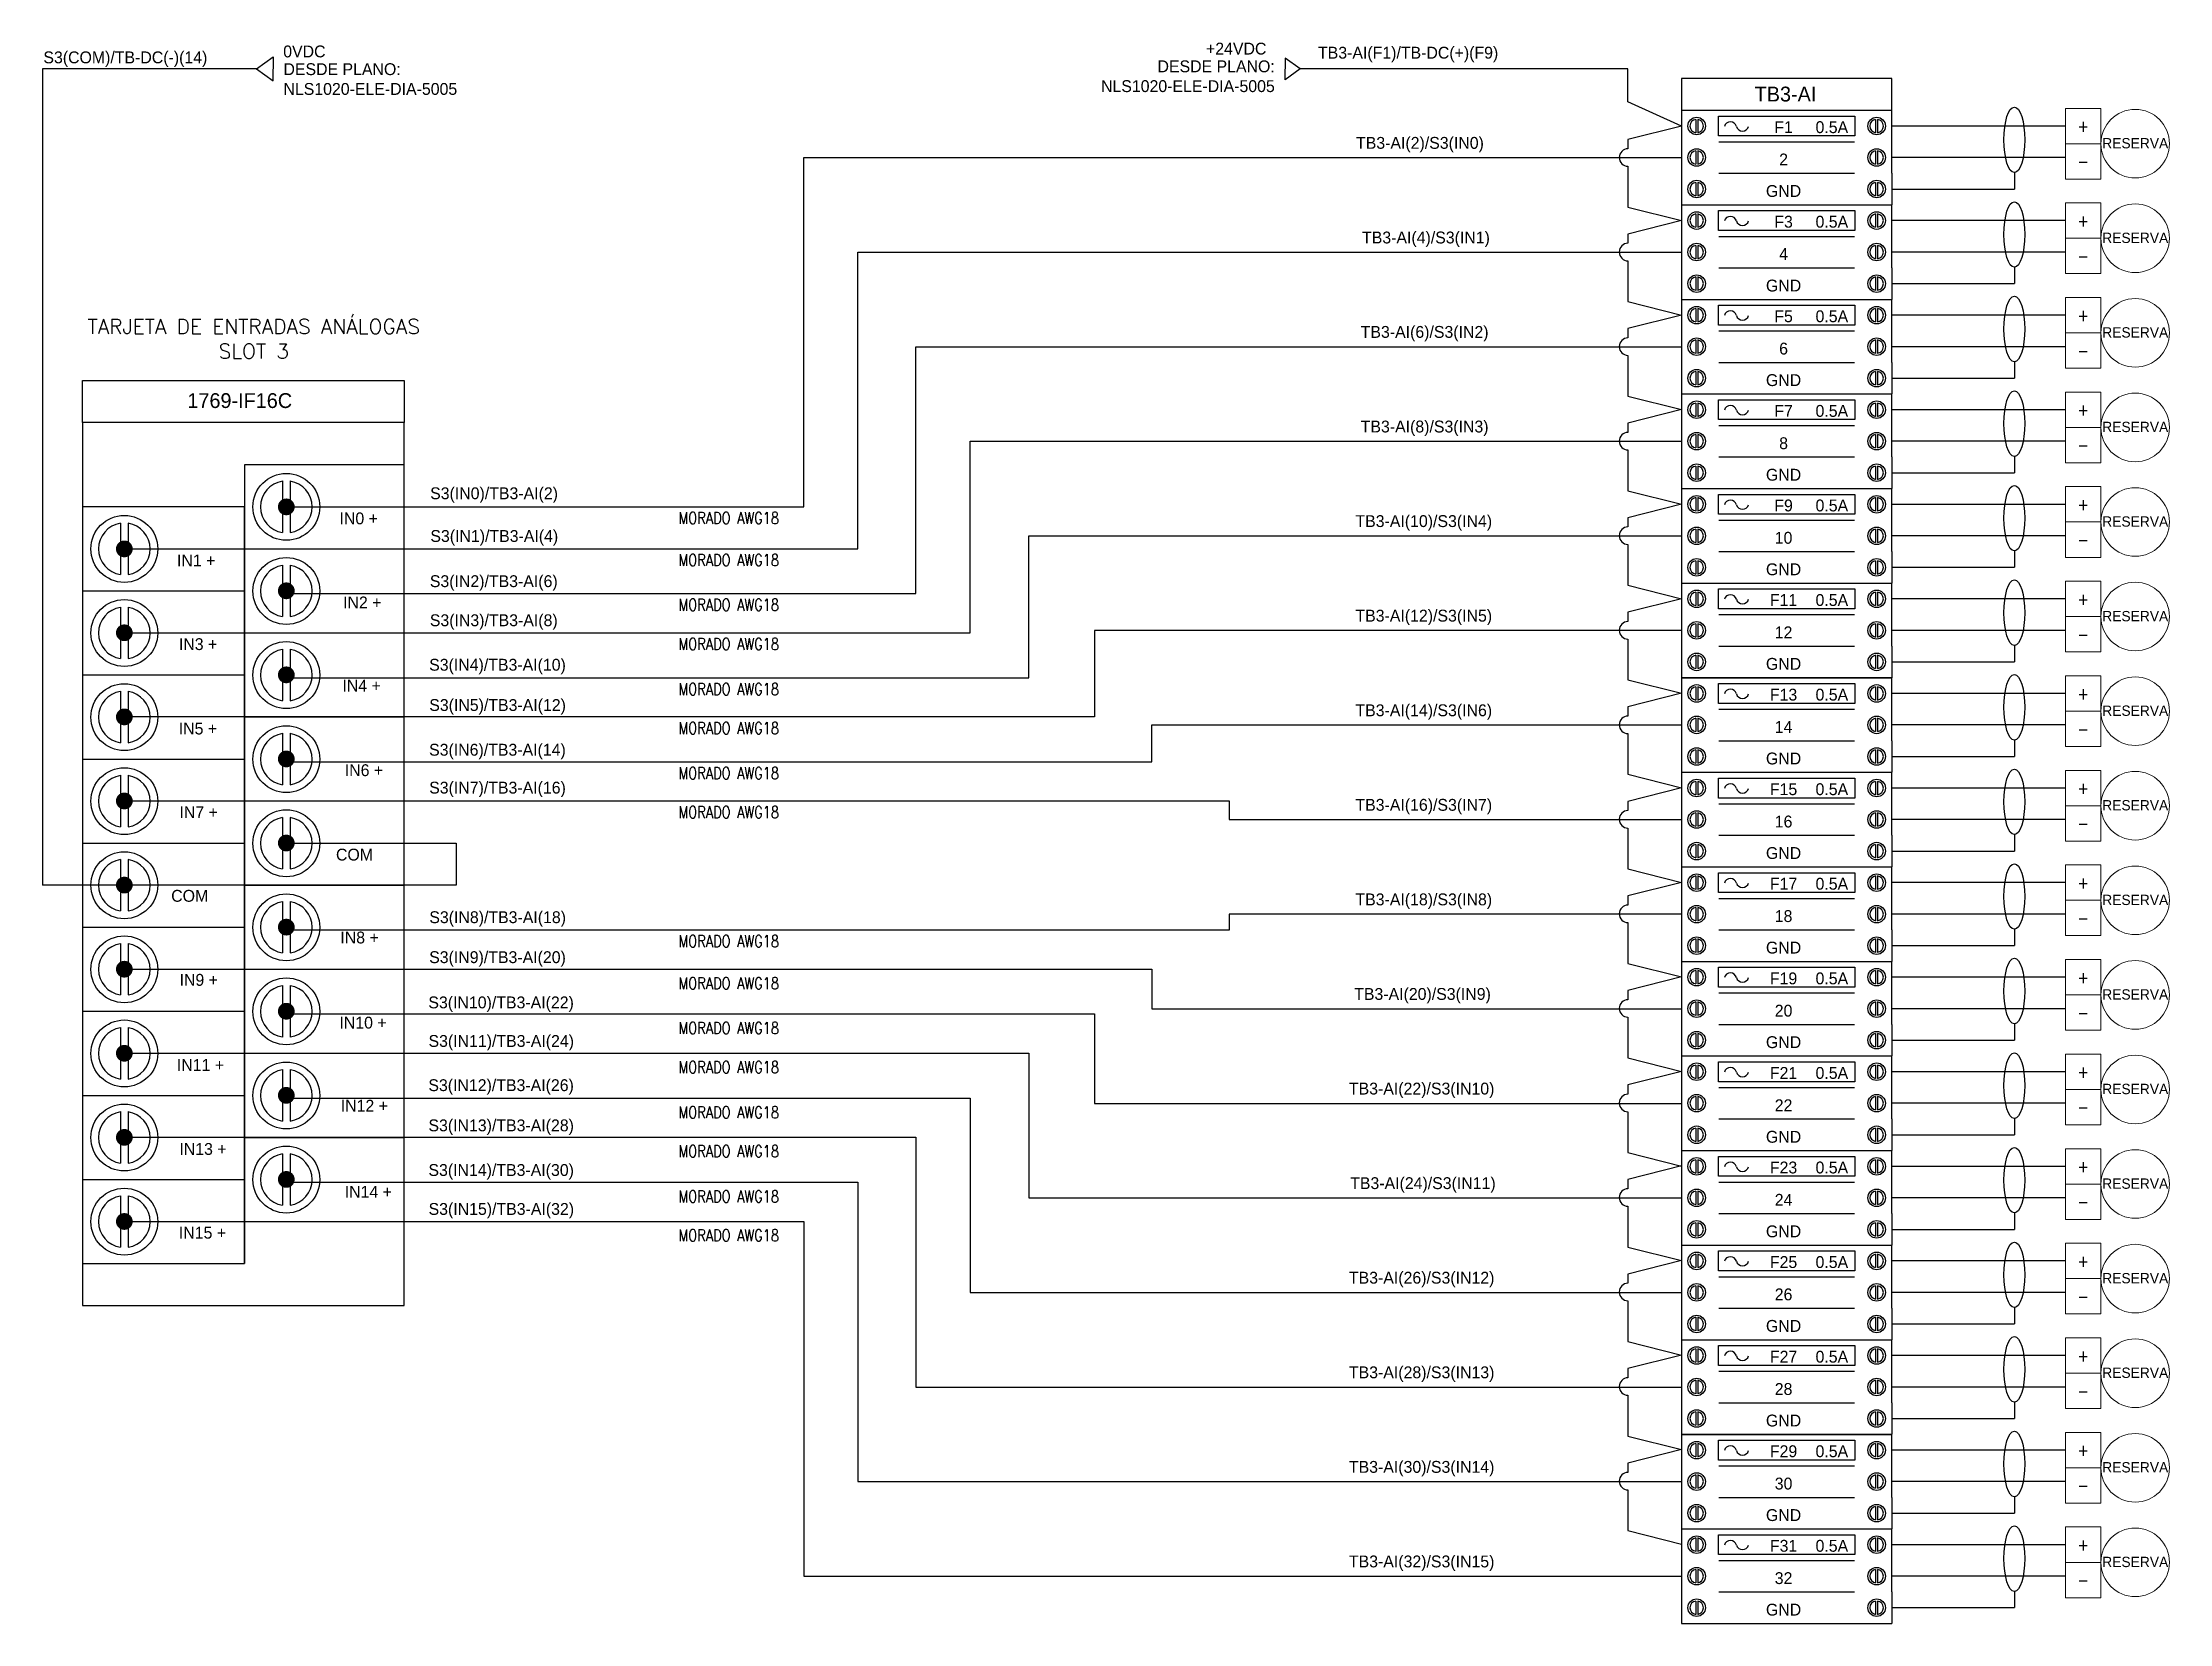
# Model space of a CAD drawing. Extents: x 2982 to 4051, y -320 to 293.
# Drawn here: x 3154.5 to 3441.3, y 79.5 to 292.7 of the extents above; entities that cross this region are included whole.
import ezdxf
from ezdxf.enums import TextEntityAlignment as Align

# ---------------------------------------------------------------- set-up
doc = ezdxf.new("R2010")
doc.units = 0
doc.header["$LTSCALE"] = 0.1
doc.header["$MEASUREMENT"] = 0
for name, color, linetype, lineweight in [('EL-cables', 7, 'Continuous', 20), ('EL-componentes', 7, 'Continuous', 25), ('EL-titulos 3', 7, 'Continuous', 20)]:
    doc.layers.add(name, color=color, linetype=linetype, lineweight=lineweight)
doc.styles.add('F1A', font='amir.shx')
doc.styles.add('ROMANS', font='romans.shx')

msp = doc.modelspace()

# ---------------------------------------------------------------- texts
at = {"layer": 'EL-titulos 3', "lineweight": 25, "style": 'F1A'}
for s, p in [('+24VDC', (3311.36, 291.09)), ('S3(COM)/TB-DC(-)(14)', (3154.59, 289.91)), ('0VDC', (3186.93, 290.71)), ('TB3-AI(F1)/TB-DC(+)(F9)', (3326.46, 290.54)), ('TB3-AI(2)/S3(IN0)', (3331.59, 278.38)), ('TB3-AI(4)/S3(IN1)', (3332.4, 265.62)), ('TB3-AI(6)/S3(IN2)', (3332.22, 252.89)), ('TB3-AI(8)/S3(IN3)', (3332.22, 240.13)), ('S3(IN0)/TB3-AI(2)', (3206.74, 231.13)), ('S3(IN1)/TB3-AI(4)', (3206.77, 225.37)), ('TB3-AI(10)/S3(IN4)', (3331.51, 227.38)), ('S3(IN2)/TB3-AI(6)', (3206.7, 219.28)), ('S3(IN3)/TB3-AI(8)', (3206.7, 214.01)), ('TB3-AI(12)/S3(IN5)', (3331.51, 214.63)), ('S3(IN4)/TB3-AI(10)', (3206.61, 208.01)), ('S3(IN5)/TB3-AI(12)', (3206.62, 202.58)), ('TB3-AI(14)/S3(IN6)', (3331.51, 201.87)), ('S3(IN6)/TB3-AI(14)', (3206.6, 196.55)), ('S3(IN7)/TB3-AI(16)', (3206.61, 191.44)), ('TB3-AI(16)/S3(IN7)', (3331.51, 189.12)), ('TB3-AI(18)/S3(IN8)', (3331.51, 176.37)), ('S3(IN8)/TB3-AI(18)', (3206.63, 173.97)), ('S3(IN9)/TB3-AI(20)', (3206.61, 168.58)), ('S3(IN10)/TB3-AI(22)', (3206.5, 162.48)), ('TB3-AI(20)/S3(IN9)', (3331.34, 163.62)), ('S3(IN11)/TB3-AI(24)', (3206.52, 157.28)), ('S3(IN12)/TB3-AI(26)', (3206.5, 151.32)), ('TB3-AI(22)/S3(IN10)', (3330.63, 150.86)), ('S3(IN13)/TB3-AI(28)', (3206.51, 145.9)), ('S3(IN14)/TB3-AI(30)', (3206.51, 139.88)), ('TB3-AI(24)/S3(IN11)', (3330.8, 138.11)), ('S3(IN15)/TB3-AI(32)', (3206.53, 134.63)), ('TB3-AI(26)/S3(IN12)', (3330.63, 125.36)), ('TB3-AI(28)/S3(IN13)', (3330.63, 112.6)), ('TB3-AI(30)/S3(IN14)', (3330.63, 99.85)), ('TB3-AI(32)/S3(IN15)', (3330.63, 87.1))]:
    msp.add_text(s, height=1.6, dxfattribs=at).set_placement(p)
for s, height, p in [('TB3-AI', 2, (3389.5, 284.76)), ('F1', 1.6, (3389.24, 280.5)), ('0.5A', 1.6, (3395.75, 280.5)), ('RESERVA', 1.393, (3436.66, 278.44)), ('2', 1.6, (3389.24, 276.14)), ('GND', 1.6, (3389.24, 271.89)), ('F3', 1.6, (3389.24, 267.75)), ('0.5A', 1.6, (3395.75, 267.75)), ('RESERVA', 1.393, (3436.66, 265.68)), ('4', 1.6, (3389.24, 263.39)), ('GND', 1.6, (3389.24, 259.14)), ('F5', 1.6, (3389.24, 255)), ('0.5A', 1.6, (3395.75, 255)), ('RESERVA', 1.393, (3436.66, 252.93)), ('6', 1.6, (3389.24, 250.64)), ('GND', 1.6, (3389.24, 246.39)), ('F7', 1.6, (3389.24, 242.24)), ('0.5A', 1.6, (3395.75, 242.24)), ('RESERVA', 1.393, (3436.66, 240.18)), ('8', 1.6, (3389.24, 237.88)), ('GND', 1.6, (3389.24, 233.63)), ('F9', 1.6, (3389.24, 229.49)), ('0.5A', 1.6, (3395.75, 229.49)), ('10', 1.6, (3389.24, 225.13)), ('RESERVA', 1.393, (3436.66, 227.43)), ('GND', 1.6, (3389.24, 220.88)), ('F11', 1.6, (3389.24, 216.74)), ('0.5A', 1.6, (3395.75, 216.74)), ('RESERVA', 1.393, (3436.66, 214.67)), ('12', 1.6, (3389.24, 212.38)), ('GND', 1.6, (3389.24, 208.13)), ('F13', 1.6, (3389.24, 203.98)), ('0.5A', 1.6, (3395.75, 203.98)), ('14', 1.6, (3389.24, 199.63)), ('RESERVA', 1.393, (3436.66, 201.92)), ('GND', 1.6, (3389.24, 195.37)), ('F15', 1.6, (3389.24, 191.23)), ('0.5A', 1.6, (3395.75, 191.23)), ('RESERVA', 1.393, (3436.66, 189.17)), ('16', 1.6, (3389.24, 186.87)), ('GND', 1.6, (3389.24, 182.62)), ('F17', 1.6, (3389.24, 178.48)), ('0.5A', 1.6, (3395.75, 178.48)), ('RESERVA', 1.393, (3436.66, 176.41)), ('18', 1.6, (3389.24, 174.12)), ('GND', 1.6, (3389.24, 169.87)), ('F19', 1.6, (3389.24, 165.72)), ('0.5A', 1.6, (3395.75, 165.72)), ('RESERVA', 1.393, (3436.66, 163.66)), ('20', 1.6, (3389.24, 161.37)), ('GND', 1.6, (3389.24, 157.12)), ('F21', 1.6, (3389.24, 152.97)), ('0.5A', 1.6, (3395.75, 152.97)), ('RESERVA', 1.393, (3436.66, 150.91)), ('22', 1.6, (3389.24, 148.61)), ('GND', 1.6, (3389.24, 144.36)), ('F23', 1.6, (3389.24, 140.22)), ('0.5A', 1.6, (3395.75, 140.22)), ('RESERVA', 1.393, (3436.66, 138.15)), ('24', 1.6, (3389.24, 135.86)), ('GND', 1.6, (3389.24, 131.61)), ('F25', 1.6, (3389.24, 127.47)), ('0.5A', 1.6, (3395.75, 127.47)), ('RESERVA', 1.393, (3436.66, 125.4)), ('26', 1.6, (3389.24, 123.11)), ('GND', 1.6, (3389.24, 118.86)), ('F27', 1.6, (3389.24, 114.71)), ('0.5A', 1.6, (3395.75, 114.71)), ('28', 1.6, (3389.24, 110.35)), ('RESERVA', 1.393, (3436.66, 112.65)), ('GND', 1.6, (3389.24, 106.1)), ('F29', 1.6, (3389.24, 101.96)), ('0.5A', 1.6, (3395.75, 101.96)), ('RESERVA', 1.393, (3436.66, 99.9)), ('30', 1.6, (3389.24, 97.6)), ('GND', 1.6, (3389.24, 93.35)), ('F31', 1.6, (3389.24, 89.21)), ('0.5A', 1.6, (3395.75, 89.21)), ('32', 1.6, (3389.24, 84.85)), ('RESERVA', 1.393, (3436.66, 87.14)), ('GND', 1.6, (3389.24, 80.6))]:
    msp.add_text(s, height=height, dxfattribs=at).set_placement(p, align=Align.CENTER)
at = {"layer": 'EL-titulos 3', "lineweight": 25, "style": 'ROMANS', "width": 0.8}
for p in [(3240.23, 227.8), (3240.23, 222.13), (3240.23, 216.1), (3240.23, 210.81), (3240.23, 204.73), (3240.23, 199.47), (3240.23, 193.39), (3240.23, 188.13), (3240.23, 170.73), (3240.23, 165.06), (3240.23, 159.03), (3240.23, 153.75), (3240.23, 147.66), (3240.23, 142.41), (3240.23, 136.32), (3240.23, 131.07)]:
    msp.add_text('MORADO AWG18', height=1.6, dxfattribs=at).set_placement(p)
at = {"layer": 'EL-titulos 3', "lineweight": 25, "char_height": 1.6, "width": 36.4521, "attachment_point": 1, "style": 'F1A'}
for s, insert in [('\\pxql;DESDE PLANO: NLS1020-ELE-DIA-5005 ', (3186.96, 289.92)), ('\\pxqr;DESDE PLANO: NLS1020-ELE-DIA-5005 ', (3284.18, 290.3))]:
    msp.add_mtext(s, dxfattribs=dict(at, insert=insert))
at = {"layer": 'EL-titulos 3', "lineweight": 25, "insert": (3182.96, 252.76), "char_height": 2, "attachment_point": 5, "style": 'ROMANS'}
msp.add_mtext_dynamic_manual_height_columns('TARJETA DE ENTRADAS ANÁLOGAS\\PSLOT 3', width=61.6343, gutter_width=12.5, heights=[0], dxfattribs=at)

# ---------------------------------------------------------------- blocks, each defined once
blk = doc.blocks.new('1492-JDG3FB')
for p, q in [((-4.64, 0), (27.47, 0)), ((-4.64, 0), (-4.64, -4.82)), ((-2.48, -1.39), (-2.48, -3.44)), ((-2.18, -1.39), (-2.18, -3.44)), ((25.01, -1.39), (25.01, -3.44)), ((25.31, -1.39), (25.31, -3.44)), ((-4.64, -4.82), (-4.64, -9.63)), ((-2.48, -6.2), (-2.48, -8.25)), ((-2.18, -6.2), (-2.18, -8.25)), ((1.07, -4.82), (21.76, -4.82)), ((25.01, -6.2), (25.01, -8.25)), ((25.31, -6.2), (25.31, -8.25)), ((-4.64, -9.63), (-4.64, -14.45)), ((1.07, -9.63), (21.76, -9.63)), ((27.47, -9.63), (27.47, -14.45)), ((-2.48, -11.02), (-2.48, -13.07)), ((-2.18, -11.02), (-2.18, -13.07)), ((25.01, -11.02), (25.01, -13.07)), ((25.31, -11.02), (25.31, -13.07)), ((-4.64, -14.45), (27.47, -14.45))]:
    blk.add_line(p, q)
at = {"ltscale": 0.1}
blk.add_line((27.47, -9.63), (27.47, 0), dxfattribs=at)
blk.add_lwpolyline([(1.02, -0.89), (21.81, -0.89), (21.81, -3.93), (1.02, -3.93)], close=True, dxfattribs=at)
for centre in [(-2.33, -2.41), (25.16, -2.41), (-2.33, -7.22), (25.16, -7.22), (-2.33, -12.04), (25.16, -12.04)]:
    blk.add_circle(centre, 1.34)
for centre, start, end in [((-2.33, -2.41), 98.4296, 261.5704), ((-2.33, -2.41), 278.4296, 81.5704), ((25.16, -2.41), 98.4296, 261.5704), ((25.16, -2.41), 278.4296, 81.5704), ((-2.33, -7.22), 98.4296, 261.5704), ((-2.33, -7.22), 278.4296, 81.5704), ((25.16, -7.22), 98.4296, 261.5704), ((25.16, -7.22), 278.4296, 81.5704), ((-2.33, -12.04), 98.4296, 261.5704), ((-2.33, -12.04), 278.4296, 81.5704), ((25.16, -12.04), 98.4296, 261.5704), ((25.16, -12.04), 278.4296, 81.5704)]:
    blk.add_arc(centre, 1.03, start, end)
for centre, start, end in [((2.82, -2.73), 15.7583, 164.2417), ((4.67, -2.21), 195.7583, 344.2417)]:
    blk.add_arc(centre, 0.962, start, end, dxfattribs=at)
blk = doc.blocks.new('Instrumento 2')
at = {"color": 0}
for points in [[(-11.82, 6), (-11.82, -6), (-5.82, -6), (-5.82, 6), (-11.82, 6)], [(-5.82, 0), (-5.82, 6)], [(-5.82, 0), (-11.82, 0)]]:
    blk.add_lwpolyline(points, dxfattribs=at)
blk.add_circle((0, 0), 5.82, dxfattribs=at)
at = {"style": 'ROMANS', "width": 0.9}
for tag, p in [('ID1', (-8.82, 3)), ('ID2', (-8.82, -3))]:
    blk.add_attdef(tag, text='', height=2, dxfattribs=at).set_placement(p, align=Align.MIDDLE_CENTER)
blk = doc.blocks.new('A$C37CE39B4')
at = {"color": 7, "lineweight": 25}
for p, q in [((13.03, 113.39), (13.03, -5.67)), ((34.77, 113.39), (13.12, 113.39)), ((56.41, 113.39), (34.77, 113.39)), ((56.41, -5.67), (56.41, 113.39)), ((34.87, 107.72), (34.87, 0)), ((56.41, 107.72), (34.87, 107.72)), ((40, 105.52), (40, 98.58)), ((41.03, 105.52), (41.03, 98.58)), ((34.87, 102.05), (13.03, 102.05)), ((34.87, 0), (34.87, 102.05)), ((18.16, 99.85), (18.16, 92.91)), ((19.19, 99.85), (19.19, 92.91)), ((40, 94.18), (40, 87.24)), ((41.03, 94.18), (41.03, 87.24)), ((18.16, 88.51), (18.16, 81.57)), ((19.19, 88.51), (19.19, 81.57)), ((40, 82.84), (40, 75.9)), ((41.03, 82.84), (41.03, 75.9)), ((18.16, 77.17), (18.16, 70.23)), ((19.19, 77.17), (19.19, 70.23)), ((40, 71.5), (40, 64.56)), ((41.03, 71.5), (41.03, 64.56)), ((18.16, 65.83), (18.16, 58.89)), ((19.19, 65.83), (19.19, 58.89)), ((40, 60.16), (40, 53.22)), ((41.03, 60.16), (41.03, 53.22)), ((18.16, 54.5), (18.16, 47.55)), ((19.19, 54.5), (19.19, 47.55)), ((40, 48.83), (40, 41.88)), ((41.03, 48.83), (41.03, 41.88)), ((18.16, 43.16), (18.16, 36.21)), ((19.19, 43.16), (19.19, 36.21)), ((40, 37.49), (40, 30.54)), ((41.03, 37.49), (41.03, 30.54)), ((18.16, 31.82), (18.16, 24.87)), ((19.19, 31.82), (19.19, 24.87)), ((40, 26.15), (40, 19.21)), ((41.03, 26.15), (41.03, 19.21)), ((18.16, 20.48), (18.16, 13.54)), ((19.19, 20.48), (19.19, 13.54)), ((40, 14.81), (40, 7.87)), ((41.03, 14.81), (41.03, 7.87)), ((18.16, 9.14), (18.16, 2.2)), ((19.19, 9.14), (19.19, 2.2))]:
    blk.add_line(p, q, dxfattribs=at)
blk.add_lwpolyline([(56.41, 113.39), (13.03, 113.39), (13.03, 119.06), (56.41, 119.06)], close=True, dxfattribs=at)
at = {"color": 7, "lineweight": 25, "const_width": 1.13, "flags": 128}
for points in [[(39.95, 102.03, 1), (41.08, 102.03, 1)], [(18.11, 96.36, 1), (19.24, 96.36, 1)], [(39.95, 90.71, 1), (41.08, 90.71, 1)], [(18.11, 85.05, 1), (19.24, 85.05, 1)], [(39.95, 79.38, 1), (41.08, 79.38, 1)], [(18.11, 73.71, 1), (19.24, 73.71, 1)], [(39.95, 68.04, 1), (41.08, 68.04, 1)], [(18.11, 62.37, 1), (19.24, 62.37, 1)], [(39.95, 56.7, 1), (41.08, 56.7, 1)], [(18.11, 51.03, 1), (19.24, 51.03, 1)], [(39.95, 45.36, 1), (41.08, 45.36, 1)], [(18.11, 39.69, 1), (19.24, 39.69, 1)], [(39.95, 34.02, 1), (41.08, 34.02, 1)], [(18.11, 28.35, 1), (19.24, 28.35, 1)], [(39.95, 22.68, 1), (41.08, 22.68, 1)], [(18.11, 17.01, 1), (19.24, 17.01, 1)], [(39.95, 11.34, 1), (41.08, 11.34, 1)], [(18.11, 5.67, 1), (19.24, 5.67, 1)]]:
    blk.add_lwpolyline(points, format="xyb", close=True, dxfattribs=at)
at = {"color": 7, "lineweight": 25, "flags": 128}
for points in [[(34.87, 96.38), (56.41, 96.38)], [(13.03, 90.71), (34.87, 90.71)], [(34.87, 85.05), (56.41, 85.05)], [(13.03, 79.37), (34.87, 79.37)], [(34.87, 73.71), (56.41, 73.71)], [(13.03, 68.03), (34.87, 68.03)], [(34.87, 62.37), (56.41, 62.37)], [(13.03, 56.7), (34.87, 56.7)], [(34.87, 51.03), (56.41, 51.03)], [(13.03, 45.36), (34.87, 45.36)], [(34.87, 39.69), (56.41, 39.69)], [(13.03, 34.02), (34.87, 34.02)], [(34.87, 28.35), (56.41, 28.35)], [(13.03, 22.68), (34.87, 22.68)], [(34.87, 17.01), (56.41, 17.01)], [(13.03, 11.34), (34.87, 11.34)], [(34.87, 5.67), (56.41, 5.67)], [(13.03, 0), (34.87, 0)], [(13.03, -5.67), (56.41, -5.67)]]:
    blk.add_lwpolyline(points, dxfattribs=at)
at = {"color": 7, "lineweight": 25}
for centre in [(40.52, 102.03), (18.67, 96.36), (40.52, 90.69), (18.67, 85.02), (40.52, 79.35), (18.67, 73.68), (40.52, 68.01), (18.67, 62.34), (40.52, 56.67), (18.67, 51.01), (40.52, 45.34), (18.67, 39.67), (40.52, 34), (18.67, 28.33), (40.52, 22.66), (18.67, 16.99), (40.52, 11.32), (18.67, 5.65)]:
    blk.add_circle(centre, 4.51, dxfattribs=at)
for centre, start, end in [((40.52, 102.03), 98.4296, 261.5704), ((40.52, 102.03), 278.4296, 81.5704), ((18.67, 96.36), 98.4296, 261.5704), ((18.67, 96.36), 278.4296, 81.5704), ((40.52, 90.69), 98.4296, 261.5704), ((40.52, 90.69), 278.4296, 81.5704), ((18.67, 85.02), 98.4296, 261.5704), ((18.67, 85.02), 278.4296, 81.5704), ((40.52, 79.35), 98.4296, 261.5704), ((40.52, 79.35), 278.4296, 81.5704), ((18.67, 73.68), 98.4296, 261.5704), ((18.67, 73.68), 278.4296, 81.5704), ((40.52, 68.01), 98.4296, 261.5704), ((40.52, 68.01), 278.4296, 81.5704), ((18.67, 62.34), 98.4296, 261.5704), ((18.67, 62.34), 278.4296, 81.5704), ((40.52, 56.67), 98.4296, 261.5704), ((40.52, 56.67), 278.4296, 81.5704), ((18.67, 51.01), 98.4296, 261.5704), ((18.67, 51.01), 278.4296, 81.5704), ((40.52, 45.34), 98.4296, 261.5704), ((40.52, 45.34), 278.4296, 81.5704), ((18.67, 39.67), 98.4296, 261.5704), ((18.67, 39.67), 278.4296, 81.5704), ((40.52, 34), 98.4296, 261.5704), ((40.52, 34), 278.4296, 81.5704), ((18.67, 28.33), 98.4296, 261.5704), ((18.67, 28.33), 278.4296, 81.5704), ((40.52, 22.66), 98.4296, 261.5704), ((40.52, 22.66), 278.4296, 81.5704), ((18.67, 16.99), 98.4296, 261.5704), ((18.67, 16.99), 278.4296, 81.5704), ((40.52, 11.32), 98.4296, 261.5704), ((40.52, 11.32), 278.4296, 81.5704), ((18.67, 5.65), 98.4296, 261.5704), ((18.67, 5.65), 278.4296, 81.5704)]:
    blk.add_arc(centre, 3.49, start, end, dxfattribs=at)
at = {"layer": 'EL-cables', "color": 7, "lineweight": 25}
for p, q in [((40.52, 56.7), (63.41, 56.7)), ((63.41, 56.7), (63.41, 51.03)), ((63.41, 51.03), (7.65, 51.03))]:
    blk.add_line(p, q, dxfattribs=at)
at = {"layer": 'EL-titulos 3', "color": 7, "linetype": 'Continuous', "lineweight": 25, "style": 'F1A'}
blk.add_text('1769-IF16C ', height=2, dxfattribs=at).set_placement((34.61, 115.36), align=Align.CENTER)
at = {"layer": 'EL-titulos 3', "color": 7, "lineweight": 25, "style": 'F1A'}
for s, p in [('IN0 +', (50.28, 100.48)), ('IN1 +', (28.36, 94.8)), ('IN2 +', (50.76, 89.14)), ('IN3 +', (28.62, 83.52)), ('IN4 +', (50.67, 77.93)), ('IN5 +', (28.6, 72.14)), ('IN6 +', (50.99, 66.52)), ('IN7 +', (28.7, 60.86)), ('COM', (49.71, 55.14)), ('COM', (27.49, 49.58)), ('IN8 +', (50.39, 43.96)), ('IN9 +', (28.71, 38.25)), ('IN10 +', (50.86, 32.48)), ('IN11 +', (28.94, 26.78)), ('IN12 +', (51.04, 21.28)), ('IN13 +', (29.28, 15.45)), ('IN14 + ', (51.87, 9.67)), ('IN15 +', (29.21, 4.16))]:
    blk.add_text(s, height=1.6, dxfattribs=at).set_placement(p, align=Align.MIDDLE_CENTER)

# ---------------------------------------------------------------- linework, layer by layer
at = {"layer": 'EL-cables', "lineweight": 25}
for p, q in [((3368.26, 284.7), (3368.26, 289.15)), ((3375.49, 281.45), (3368.26, 284.7)), ((3427.25, 281.45), (3403.83, 281.45)), ((3427.25, 277.21), (3403.83, 277.21)), ((3403.83, 272.96), (3420.36, 272.96)), ((3420.36, 275.17), (3420.36, 272.96)), ((3427.25, 268.7), (3403.83, 268.7)), ((3427.25, 264.46), (3403.83, 264.46)), ((3420.36, 262.42), (3420.36, 260.21)), ((3403.83, 260.21), (3420.36, 260.21)), ((3427.25, 255.95), (3403.83, 255.95)), ((3427.25, 251.7), (3403.83, 251.7)), ((3420.36, 249.67), (3420.36, 247.46)), ((3403.83, 247.46), (3420.36, 247.46)), ((3427.25, 243.2), (3403.83, 243.2)), ((3427.25, 238.95), (3403.83, 238.95)), ((3420.36, 236.91), (3420.36, 234.7)), ((3403.83, 234.7), (3420.36, 234.7)), ((3427.25, 230.44), (3403.83, 230.44)), ((3427.25, 226.2), (3403.83, 226.2)), ((3420.36, 224.16), (3420.36, 221.95)), ((3403.83, 221.95), (3420.36, 221.95)), ((3427.25, 217.69), (3403.83, 217.69)), ((3427.25, 213.44), (3403.83, 213.44)), ((3420.36, 211.41), (3420.36, 209.2)), ((3403.83, 209.2), (3420.36, 209.2)), ((3427.25, 204.94), (3403.83, 204.94)), ((3427.25, 200.69), (3403.83, 200.69)), ((3420.36, 198.65), (3420.36, 196.44)), ((3403.83, 196.44), (3420.36, 196.44)), ((3427.25, 192.18), (3403.83, 192.18)), ((3427.25, 187.94), (3403.83, 187.94)), ((3403.83, 183.69), (3420.36, 183.69)), ((3420.36, 185.9), (3420.36, 183.69)), ((3427.25, 179.43), (3403.83, 179.43)), ((3427.25, 175.19), (3403.83, 175.19)), ((3420.36, 173.15), (3420.36, 170.94)), ((3403.83, 170.94), (3420.36, 170.94)), ((3427.25, 166.68), (3403.83, 166.68)), ((3427.25, 162.43), (3403.83, 162.43)), ((3403.83, 158.19), (3420.36, 158.19)), ((3420.36, 160.4), (3420.36, 158.19)), ((3427.25, 153.93), (3403.83, 153.93)), ((3427.25, 149.68), (3403.83, 149.68)), ((3420.36, 147.64), (3420.36, 145.43)), ((3403.83, 145.43), (3420.36, 145.43)), ((3427.25, 141.17), (3403.83, 141.17)), ((3427.25, 136.93), (3403.83, 136.93)), ((3420.36, 134.89), (3420.36, 132.68)), ((3403.83, 132.68), (3420.36, 132.68)), ((3427.25, 128.42), (3403.83, 128.42)), ((3427.25, 124.17), (3403.83, 124.17)), ((3420.36, 122.14), (3420.36, 119.93)), ((3403.83, 119.93), (3420.36, 119.93)), ((3427.25, 115.67), (3403.83, 115.67)), ((3427.25, 111.42), (3403.83, 111.42)), ((3420.36, 109.38), (3420.36, 107.17)), ((3403.83, 107.17), (3420.36, 107.17)), ((3427.25, 102.91), (3403.83, 102.91)), ((3427.25, 98.67), (3403.83, 98.67)), ((3420.36, 96.63), (3420.36, 94.42)), ((3403.83, 94.42), (3420.36, 94.42)), ((3403.83, 94.42), (3420.36, 94.42)), ((3427.25, 90.16), (3403.83, 90.16)), ((3427.25, 85.91), (3403.83, 85.91)), ((3420.36, 83.88), (3420.36, 81.67)), ((3403.83, 81.67), (3420.36, 81.67))]:
    msp.add_line(p, q, dxfattribs=at)
for points in [[(3183.33, 289.15), (3154.48, 289.15), (3154.48, 179.1)], [(3368.26, 289.15), (3324.06, 289.15), (3322.03, 287.7), (3322.03, 289.14)], [(3187.35, 230.11), (3257.13, 230.11), (3257.13, 277.2), (3375.49, 277.2)], [(3165.09, 224.44), (3264.41, 224.44), (3264.41, 264.45), (3375.49, 264.45)], [(3187.66, 218.41), (3272.25, 218.41), (3272.25, 251.7), (3375.49, 251.7)], [(3165.09, 213.12), (3279.58, 213.12), (3279.58, 238.94), (3375.49, 238.94)], [(3186.93, 207.04), (3287.49, 207.04), (3287.49, 226.19), (3375.49, 226.19)], [(3375.49, 213.44), (3296.33, 213.44), (3296.33, 201.78), (3165.09, 201.78)], [(3186.93, 195.7), (3304.04, 195.7), (3304.04, 200.69), (3375.49, 200.69)], [(3165.09, 190.44), (3314.5, 190.44), (3314.5, 187.93), (3375.49, 187.93)], [(3375.49, 175.18), (3314.5, 175.18), (3314.5, 173.04), (3186.93, 173.04)], [(3165.09, 167.76), (3304.04, 167.76), (3304.04, 162.43), (3375.49, 162.43)], [(3186.93, 161.73), (3296.33, 161.73), (3296.33, 149.67), (3375.49, 149.67)], [(3165.09, 156.42), (3287.49, 156.42), (3287.49, 136.92), (3375.49, 136.92)], [(3186.93, 150.39), (3279.58, 150.39), (3279.58, 124.17), (3375.49, 124.17)], [(3165.09, 145.09), (3272.25, 145.09), (3272.25, 111.42), (3375.49, 111.42)], [(3186.93, 139.02), (3264.41, 139.02), (3264.41, 98.66), (3375.49, 98.66)], [(3165.09, 133.75), (3257.13, 133.75), (3257.13, 85.91), (3375.49, 85.91)]]:
    msp.add_lwpolyline(points, dxfattribs=at)
for points in [[(3375.49, 281.45), (3368.26, 279.63), (3368.26, 278.38, 1), (3368.26, 276.02), (3368.26, 270.53), (3375.49, 268.7)], [(3375.49, 268.71), (3368.26, 266.88), (3368.26, 265.64, 1), (3368.26, 263.27), (3368.26, 257.78), (3375.49, 255.95)], [(3375.49, 255.96), (3368.26, 254.13), (3368.26, 252.89, 1), (3368.26, 250.53), (3368.26, 245.03), (3375.49, 243.21)], [(3375.49, 243.21), (3368.26, 241.39), (3368.26, 240.14, 1), (3368.26, 237.78), (3368.26, 232.28), (3375.49, 230.46)], [(3375.49, 230.46), (3368.26, 228.64), (3368.26, 227.39, 1), (3368.26, 225.03), (3368.26, 219.54), (3375.49, 217.71)], [(3375.49, 217.71), (3368.26, 215.89), (3368.26, 214.64, 1), (3368.26, 212.28), (3368.26, 206.79), (3375.49, 204.96)], [(3375.49, 204.97), (3368.26, 203.14), (3368.26, 201.9, 1), (3368.26, 199.53), (3368.26, 194.04), (3375.49, 192.21)], [(3375.49, 192.22), (3368.26, 190.39), (3368.26, 189.15, 1), (3368.26, 186.79), (3368.26, 181.29), (3375.49, 179.47)], [(3375.49, 179.47), (3368.26, 177.65), (3368.26, 176.4, 1), (3368.26, 174.04), (3368.26, 168.54), (3375.49, 166.72)], [(3375.49, 166.72), (3368.26, 164.9), (3368.26, 163.65, 1), (3368.26, 161.29), (3368.26, 155.8), (3375.49, 153.97)], [(3375.49, 153.97), (3368.26, 152.15), (3368.26, 150.9, 1), (3368.26, 148.54), (3368.26, 143.05), (3375.49, 141.22)], [(3375.49, 141.23), (3368.26, 139.4), (3368.26, 138.16, 1), (3368.26, 135.79), (3368.26, 130.3), (3375.49, 128.47)], [(3375.49, 128.48), (3368.26, 126.65), (3368.26, 125.41, 1), (3368.26, 123.05), (3368.26, 117.55), (3375.49, 115.73)], [(3375.49, 115.73), (3368.26, 113.91), (3368.26, 112.66, 1), (3368.26, 110.3), (3368.26, 104.8), (3375.49, 102.98)], [(3375.49, 102.98), (3368.26, 101.16), (3368.26, 99.91, 1), (3368.26, 97.55), (3368.26, 92.06), (3375.49, 90.23)]]:
    msp.add_lwpolyline(points, format="xyb", dxfattribs=at)
for centre in [(3420.36, 279.59), (3420.36, 266.83), (3420.36, 254.08), (3420.36, 241.33), (3420.36, 228.58), (3420.36, 215.82), (3420.36, 203.07), (3420.36, 190.32), (3420.36, 177.56), (3420.36, 164.81), (3420.36, 152.06), (3420.36, 139.31), (3420.36, 126.55), (3420.36, 113.8), (3420.36, 101.05), (3420.36, 88.29)]:
    msp.add_ellipse(centre, major_axis=(0, -4.42), ratio=0.318121, dxfattribs=at)
at = {"layer": 'EL-componentes', "lineweight": 25}
for p, q in [((3183.33, 289.15), (3185.59, 290.77)), ((3185.59, 290.77), (3185.59, 289.16)), ((3183.33, 289.15), (3185.59, 287.53)), ((3185.59, 287.53), (3185.59, 289.13))]:
    msp.add_line(p, q, dxfattribs=at)
for points in [[(3324.06, 289.15), (3322.03, 290.6), (3322.03, 289.16)], [(3375.49, 287.84), (3375.49, 283.58), (3403.83, 283.58), (3403.83, 287.84), (3375.49, 287.84), (3375.49, 287.84)]]:
    msp.add_lwpolyline(points, dxfattribs=at)

# ---------------------------------------------------------------- block references
at = {"layer": 'EL-componentes', "lineweight": 25, "xscale": 0.8825881307711644, "yscale": 0.8825881307711644, "zscale": 0.8825881307711644}
for p in [(3379.58, 283.58), (3379.58, 270.83), (3379.58, 258.08), (3379.58, 245.33), (3379.58, 232.57), (3379.58, 219.82), (3379.58, 207.07), (3379.58, 194.31), (3379.58, 181.56), (3379.58, 168.81), (3379.58, 156.06), (3379.58, 143.3), (3379.58, 130.55), (3379.58, 117.8), (3379.58, 105.04), (3379.58, 92.29)]:
    msp.add_blockref('1492-JDG3FB', p, dxfattribs=at)
at = {"layer": 'EL-componentes', "lineweight": 25}
msp.add_blockref('A$C37CE39B4', (3146.83, 128.07), dxfattribs=at)
at = {"layer": 'EL-titulos 3', "lineweight": 25, "xscale": 0.7944383169186141, "yscale": 0.7944383169186141, "zscale": 0.7944383169186141}
for p in [(3436.65, 279.07), (3436.65, 266.32), (3436.65, 253.56), (3436.65, 240.81), (3436.65, 228.06), (3436.65, 215.31), (3436.65, 202.55), (3436.65, 189.8), (3436.65, 177.05), (3436.65, 164.29), (3436.65, 151.54), (3436.65, 138.79), (3436.65, 126.04), (3436.65, 113.28), (3436.65, 100.53), (3436.65, 87.78)]:
    msp.add_blockref('Instrumento 2', p, dxfattribs=at).add_auto_attribs({'ID1': '+', 'ID2': '-'})

msp.set_redraw_order([(e.dxf.handle, doc.entitydb.next_handle()) for e in msp.query("TEXT MTEXT ATTDEF DIMENSION ARC_DIMENSION")])  # texts and dimensions are drawn at this point

doc.saveas('drawing.dxf')
